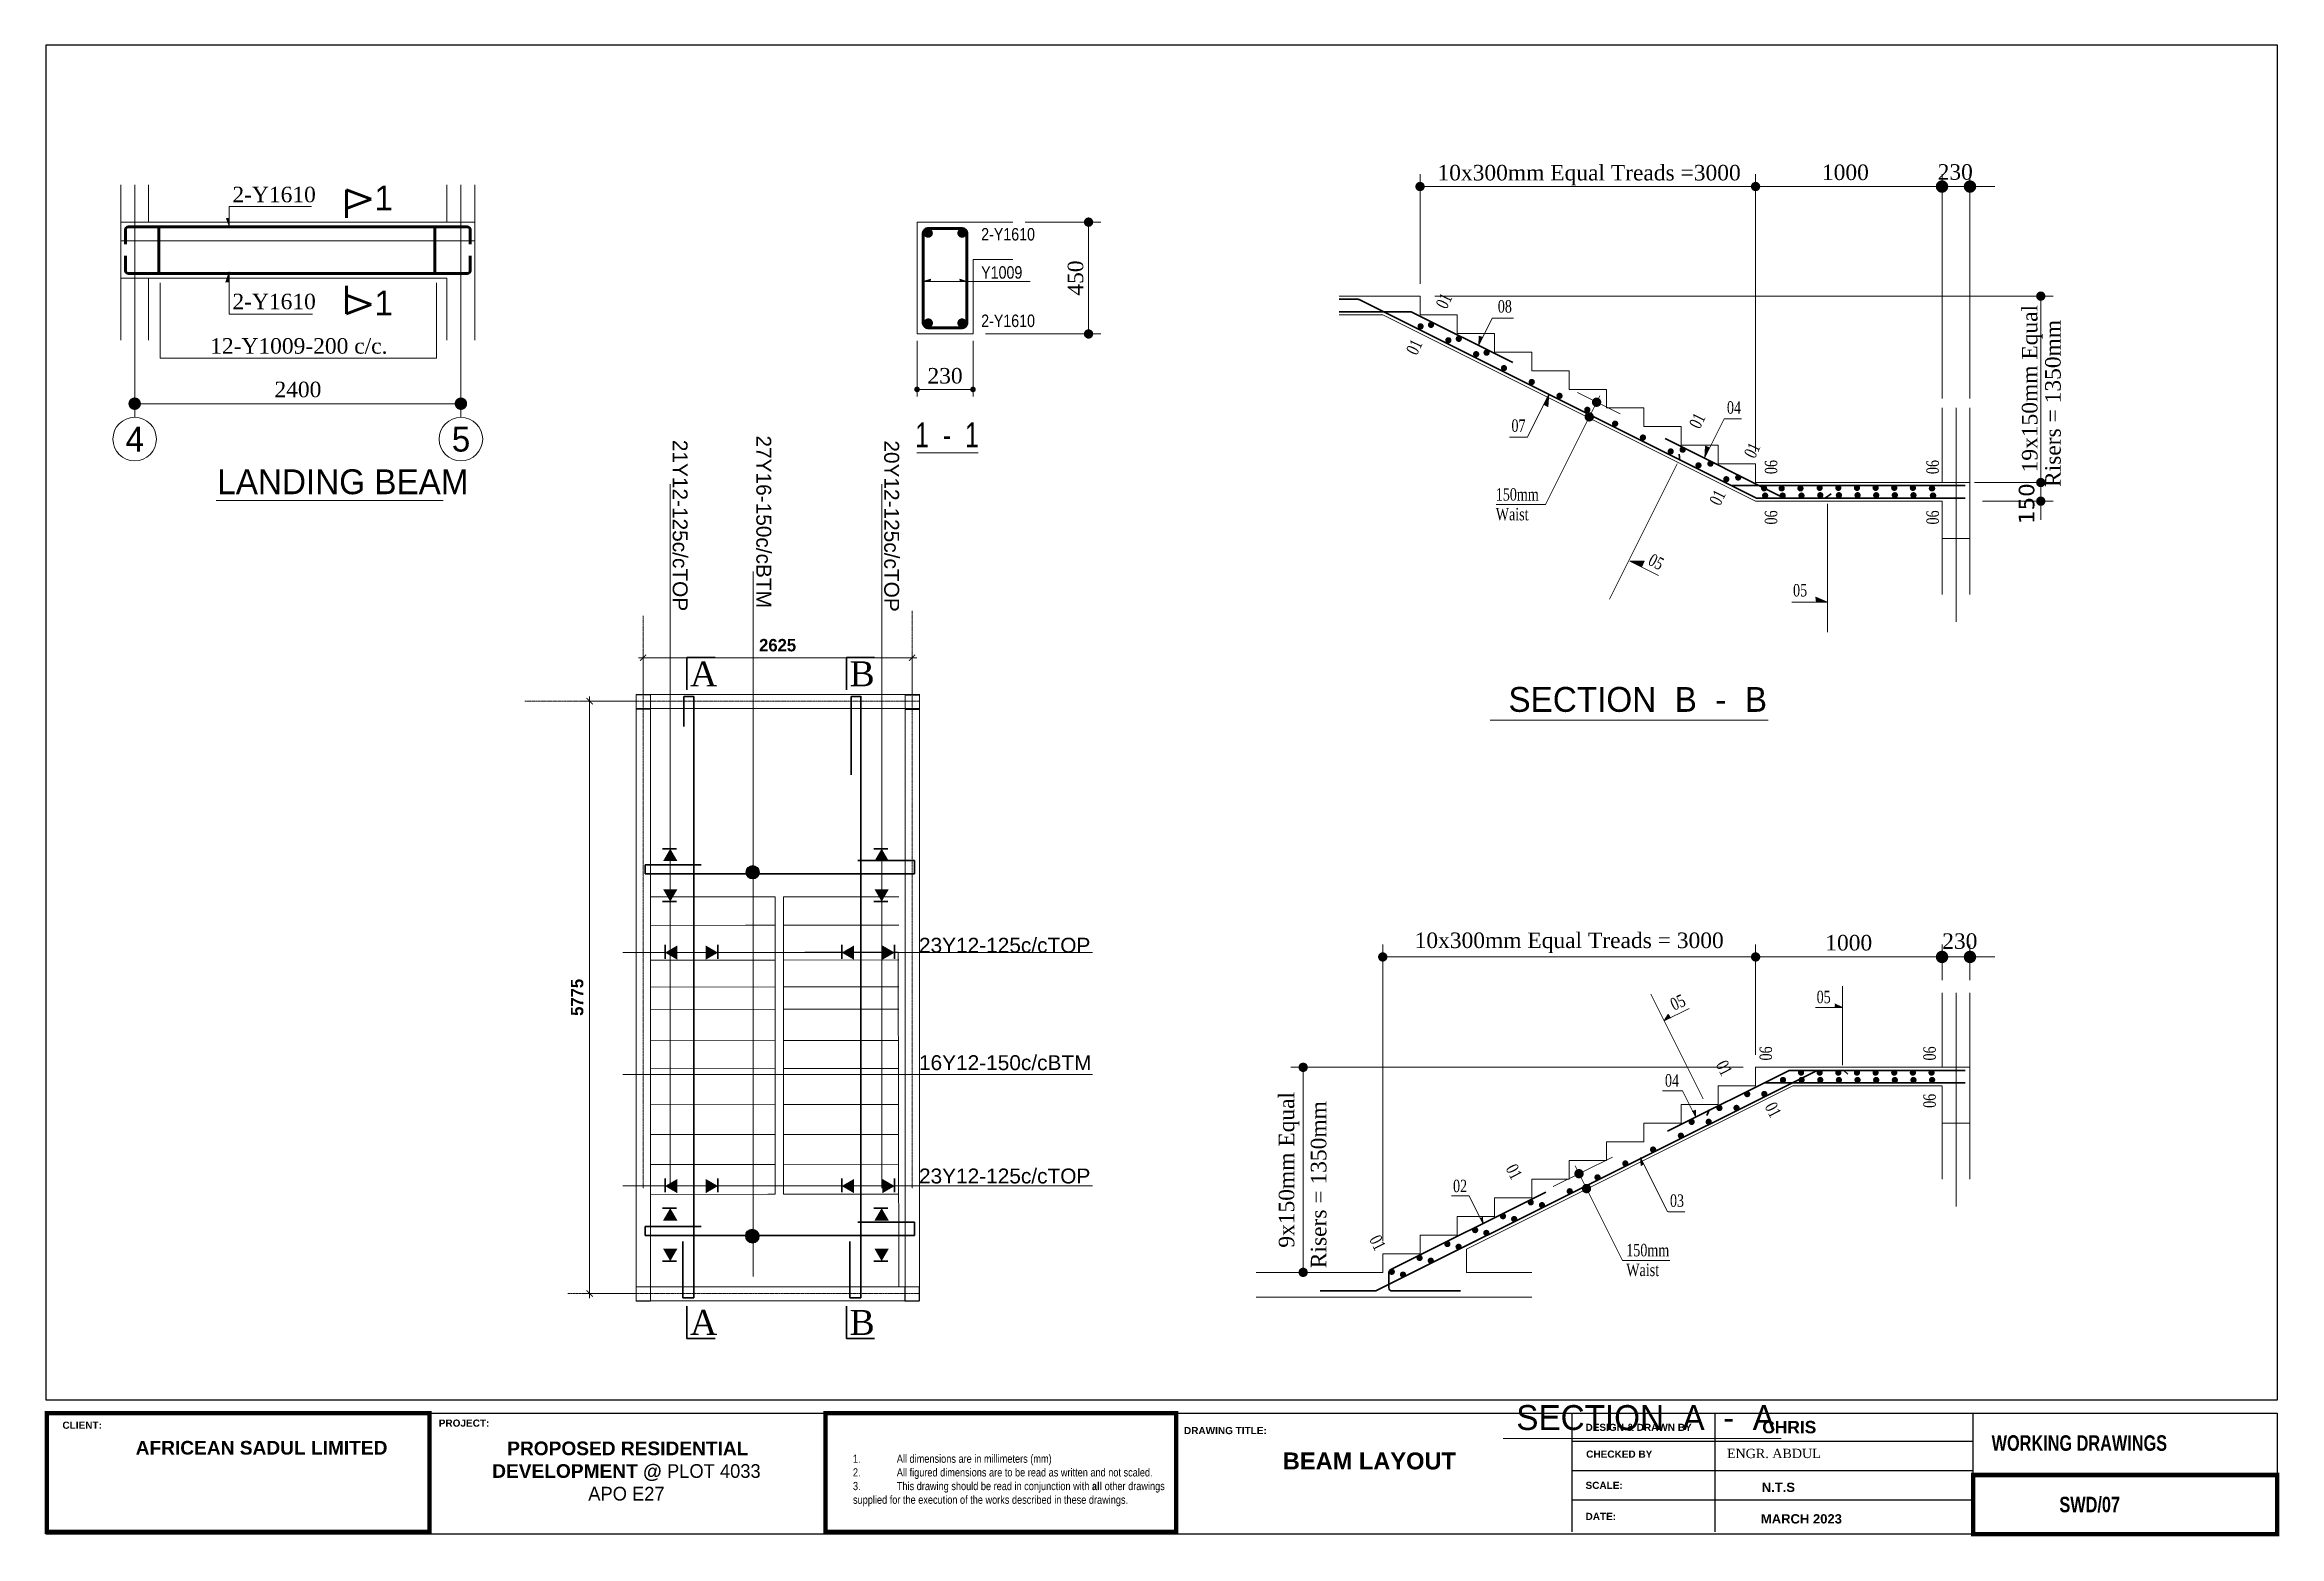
# Model space of a CAD drawing. Header units: inches. Extents: x 23 to 2032867, y 13 to 664695.
# Drawn here: x 824368 to 860328, y 9752 to 33759 of the extents above; entities that cross this region are included whole.
import ezdxf

# ---------------------------------------------------------------- set-up
doc = ezdxf.new("R2010")
doc.units = ezdxf.units.IN
doc.header["$MEASUREMENT"] = 0
doc.linetypes.add('CENTER2', pattern=[0.7, 0.5, -0.1, 0, -0.1])
for name, color, linetype in [('Annotation - Text', 7, 'Continuous'), ('Dimensioning - General', 7, 'Continuous'), ('dimensions', 1, 'Continuous'), ('F5', 5, 'Continuous'), ('TEXTS', 5, 'Continuous')]:
    doc.layers.add(name, color=color, linetype=linetype)
for name, color, linetype, lineweight in [('B', 7, 'Continuous', 20), ('F', 7, 'Continuous', 35), ('G', 7, 'Continuous', 9), ('Green Landscape', 94, 'Continuous', 5), ('main walls', 7, 'Continuous', 70), ('R', 7, 'Continuous', 60), ('WALL 1', 5, 'Continuous', 5), ('WINDOW', 10, 'Continuous', 0)]:
    doc.layers.add(name, color=color, linetype=linetype, lineweight=lineweight)
doc.styles.add('City', font='cityb___.ttf', dxfattribs={"height": 200})
doc.styles.add('GENERATED_STYLE_3', font='arialbd.ttf')
doc.styles.add('NEW', font='swisseb.ttf', dxfattribs={"width": 0.75})
doc.styles.add('SIMPLEX8', font='simplexd.shx', dxfattribs={"width": 0.8})
doc.styles.get("Standard").update_dxf_attribs({"font": 'arial.ttf'})
doc.styles.add('style  2', font='times.ttf', dxfattribs={"height": 200})
doc.styles.add('style 3', font='times.ttf', dxfattribs={"height": 300})
doc.styles.add('STYLE2', font='')
doc.styles.add('style4', font='stylu.ttf', dxfattribs={"height": 150})
doc.styles.add('STYLE5', font='verdana.ttf')
doc.styles.get('STYLE2').set_extended_font_data('Technical')
doc.dimstyles.new('Copy of atus', dxfattribs={"dimtxt": 250, "dimasz": 100, "dimexe": 100, "dimexo": 100, "dimgap": 100, "dimtad": 1, "dimdec": 0, "dimdsep": 46, "dimtxsty": 'City', "dimblk1": 'ARCHTICK', "dimblk2": 'ARCHTICK', "dimsah": 1, "dimcen": 0, "dimdle": 75, "dimclrd": 6, "dimclre": 6, "dimclrt": 5, "dimadec": 0, "dimazin": 0, "dimtfac": 1, "dimtdec": 0, "dimtix": 1, "dimtmove": 2, "dimatfit": 3, "dimldrblk": 'ARCHTICK', "dimfxl": 100, "dimtolj": 1, "dimtzin": 0, "dimlwd": 5, "dimlwe": 5, "dimarcsym": 0})

msp = doc.modelspace()

# ---------------------------------------------------------------- texts
at = {"color": 7, "style": 'NEW', "width": 0.75}
msp.add_text(' WORKING DRAWINGS', height=250, dxfattribs=at).set_placement((855626.072, 11127.954))
at = {"color": 1, "style": 'NEW', "width": 0.75}
msp.add_text('SWD/07', height=250, dxfattribs=at).set_placement((856789.526, 10138.22))
at = {"linetype": 'Continuous', "insert": (851439.004, 11160.484), "char_height": 150, "attachment_point": 1}
msp.add_mtext_dynamic_manual_height_columns('{\\fTimes New Roman|b0|i0|c0|p18;ENGR. ABDUL}', width=3693.92271, gutter_width=1, heights=[0], dxfattribs=at)
at = {"layer": 'Annotation - Text', "lineweight": 20, "char_height": 400, "width": 2906.0075, "line_spacing_factor": 1.055383, "style": 'GENERATED_STYLE_3'}
for s, insert, attachment_point in [('{\\fTimes New Roman Baltic|b0|i0|c0|p18;\\C7;A}', (834753.984, 23432.241), 7), ('{\\fTimes New Roman Baltic|b0|i0|c0|p18;\\C7;B}', (837320.948, 23432.241), 7), ('{\\fTimes New Roman Baltic|b0|i0|c0|p18;\\C7;A}', (834753.984, 13394.392), 1), ('{\\fTimes New Roman Baltic|b0|i0|c0|p18;\\C7;B}', (837320.948, 13394.392), 1)]:
    msp.add_mtext(s, dxfattribs=dict(at, insert=insert, attachment_point=attachment_point))
at = {"layer": 'Annotation - Text', "color": 3, "linetype": 'Continuous', "lineweight": 20, "char_height": 220.29504, "width": 4698.6668, "attachment_point": 2, "line_spacing_factor": 0.992596, "style": 'GENERATED_STYLE_3'}
for s, insert in [('\\pi43.81889;AFRICEAN SADUL LIMITED', (827835.954, 11287.206)), ('\\pi43.81889;PROPOSED RESIDENTIAL DEVELOPMENT @ {\\fStencil|b0|i0|c0|p82;PLOT 4033 APO E27}', (833729.333, 11277.091))]:
    msp.add_mtext(s, dxfattribs=dict(at, insert=insert))
at = {"layer": 'Annotation - Text', "color": 5, "linetype": 'Continuous', "lineweight": 20, "insert": (845685.181, 11100.649), "char_height": 271.96918, "width": 4096.10831, "attachment_point": 2, "style": 'GENERATED_STYLE_3'}
msp.add_mtext('BEAM LAYOUT', dxfattribs=at)
at = {"layer": 'F5', "color": 1, "lineweight": -2, "char_height": 115.28938, "width": 1743.06843, "attachment_point": 4}
for s, insert in [('{\\fArial|b1|i0|c0|p34;CLIENT:}', (824653.514, 11539.282)), ('{\\fArial|b1|i0|c0|p34;PROJECT:}', (830709.044, 11572.61)), ('{\\fArial|b1|i0|c0|p34;DRAWING TITLE:}', (842701.914, 11452.68))]:
    msp.add_mtext(s, dxfattribs=dict(at, insert=insert))
at = {"layer": 'F5', "color": 0, "lineweight": -2, "attachment_point": 4}
for s, insert, char_height, width in [('{\\fArial|b1|i0|c0|p34;DESIGN & DRAWN BY}', (849163.614, 11504.834), 115.28938, 2101.56602), ('{\\fArial|b1|i0|c0|p34; CHRIS}', (851930.03, 11507.745), 200, 2101.56602), ('{\\fArial|b1|i0|c0|p34;CHECKED BY}', (849174.035, 11073.578), 115.28938, 1743.06843), ('{\\fArial|b1|i0|c0|p34;SCALE:}', (849163.614, 10571.254), 115.28938, 1743.06843), ('{\\fArial|b1|i0|c0|p34;N.T.S}', (851998.993, 10539.469), 150, 2101.56602), ('{\\fArial|b1|i0|c0|p34;DATE:}', (849163.614, 10071.894), 115.28938, 1743.06843), ('{\\fArial|b1|i0|c0|p34;MARCH 2023}', (851985.447, 10031.623), 150, 2101.56602)]:
    msp.add_mtext(s, dxfattribs=dict(at, insert=insert, char_height=char_height, width=width))
at = {"layer": 'F5', "color": 0, "lineweight": -2, "insert": (837374.691, 10798.008), "char_height": 176.536858, "width": 5375.14343, "attachment_point": 4, "style": 'SIMPLEX8'}
msp.add_mtext('\\pt1.83775;{\\fArial|b1|i0|c0|p34;\\H0.99997x;\\L\\P\\pi-0.97272,l0.97272,t706.14743;\\fArial|b0|i0|c0|p34;\\H0.7476x;\\l1.^IAll dimensions are in millimeters (mm)\\P2.^IAll figured dimensions are to be read as written and not scaled.\\P3.^IThis drawing should be read in conjunction with \\fArial|b1|i0|c0|p34;all\\fArial|b0|i0|c0|p34; other drawings \\P\\pi0,t3.89264;supplied for the execution of the works described in these drawings.}', dxfattribs=at)
at = {"layer": 'G'}
for s, height, style, p in [('2-Y1610', 250, 'style 3', (827388.838, 31222.983)), ('2-Y1610', 250, 'style 3', (827388.838, 29500.841)), ('12-Y1009-200 c/c.', 250, 'style 3', (827031.477, 28785.935)), ('SECTION  B  -  B', 400, 'style4', (847923.63, 23021.275)), ('SECTION  A  -  A', 400, 'style4', (848049.284, 11463.465))]:
    msp.add_text(s, height=height, rotation=359.9999999, dxfattribs=dict(at, style=style)).set_placement(p)
at = {"layer": 'G', "color": 7}
for s, height, style, p in [('1', 400, 'style4', (829675.138, 31092.13)), ('2-Y1610', 200, 'STYLE2', (839437.887, 30608.041)), ('Y1009', 200, 'STYLE2', (839437.887, 29993.713)), ('1', 400, 'style4', (829675.138, 29401.568)), ('2-Y1610', 200, 'STYLE2', (839437.887, 29214.982))]:
    msp.add_text(s, height=height, rotation=359.9999999, dxfattribs=dict(at, style=style)).set_placement(p)
at = {"layer": 'G', "width": 0.75}
for s, height, rotation, style, p in [('01', 200, 63.9449868, 'style  2', (846925.077, 29489.495)), ('08', 200, 359.9999999, 'style  2', (847752.183, 29447.221)), ('01', 200, 63.9449868, 'style  2', (846446.788, 28747.417)), ('07', 200, 359.9999999, 'style  2', (847971.733, 27527.738)), ('01', 200, 63.9449868, 'style  2', (851000.874, 27560.917)), ('04', 200, 359.9999999, 'style  2', (851439.313, 27819.966)), ('1  -  1', 400, 359.9999999, 'style4', (838375.8, 27279.192)), ('01', 200, 63.9449868, 'style  2', (851885.374, 27084.917)), ('06', 200, 90, 'style  2', (852248.813, 26847.966)), ('06', 200, 90, 'style  2', (854849.313, 26847.966)), ('150mm', 200, 359.9999999, 'style  2', (847718.813, 26420.966)), ('Waist', 200, 359.9999999, 'style  2', (847718.813, 26103.466)), ('01', 200, 63.9449868, 'style  2', (851326.987, 26324.138)), ('06', 200, 90, 'style  2', (852248.813, 26036.854)), ('06', 200, 90, 'style  2', (854849.313, 26036.854)), ('05', 200, 332.3784492, 'style  2', (850154.298, 25400.055)), ('05', 200, 359.9999999, 'style  2', (852502.936, 24878.348)), ('05', 200, 25.0470188, 'style  2', (850588.416, 18207.745)), ('05', 200, 359.9999999, 'style  2', (852882.964, 18332.106)), ('06', 200, 90, 'style  2', (852164.305, 17410.106)), ('06', 200, 90, 'style  2', (854799.805, 17410.106)), ('01', 200, 297.0728551, 'style  2', (851254.484, 17344.152)), ('04', 200, 359.9999999, 'style  2', (850441.923, 16988.606)), ('01', 200, 297.0728551, 'style  2', (852041.789, 16670.66)), ('06', 200, 90, 'style  2', (854799.805, 16647.303)), ('02', 200, 359.9999999, 'style  2', (847031.488, 15290.643)), ('01', 200, 297.0728551, 'style  2', (847873.192, 15674.852)), ('03', 200, 359.9999999, 'style  2', (850522.497, 15054.43)), ('01', 200, 297.0728551, 'style  2', (845677.692, 14532.352)), ('150mm', 200, 359.9999999, 'style  2', (849819.051, 14257.664)), ('Waist', 200, 359.9999999, 'style  2', (849819.051, 13940.164))]:
    msp.add_text(s, height=height, rotation=rotation, dxfattribs=dict(at, style=style)).set_placement(p)
at = {"layer": 'G', "ltscale": 10, "style": 'style4'}
for s, p in [('4', (825669.124, 27210.016)), ('5', (830919.124, 27210.016))]:
    msp.add_text(s, height=400, rotation=359.9999999, dxfattribs=at).set_placement(p)
at = {"layer": 'G', "char_height": 250, "attachment_point": 5, "style": 'style 3'}
for s, insert in [('10x300mm Equal Treads =3000', (849221.081, 31658.831)), ('1000', (853345.718, 31703.252)), ('230', (855113.128, 31708.565)), ('230', (838856.9, 28428.753)), ('2400', (828442.718, 28208.16)), ('10x300mm Equal Treads = 3000', (848900.489, 19303.625)), ('1000', (853399.218, 19303.625)), ('230', (855186.567, 19329.6))]:
    msp.add_mtext(s, dxfattribs=dict(at, insert=insert))
at = {"layer": 'G', "ltscale": 30, "char_height": 250, "attachment_point": 5, "rotation": 90}
for s, insert, style in [('450', (840957.29, 30003.064), 'style 3'), ('19x150mm Equal', (856351.904, 28223.043), 'style 3'), ('Risers = 1350mm', (856686.555, 27984.678), 'style 3'), ('150', (856262.497, 26372.427), 'STYLE5'), ('9x150mm Equal', (844392.429, 15650.106), 'style 3'), ('Risers = 1350mm', (844869.815, 15411.741), 'style 3')]:
    msp.add_mtext(s, dxfattribs=dict(at, insert=insert, style=style))
at = {"layer": 'TEXTS', "color": 7}
for s, p in [('21Y12-125c/cTOP', (834474.191, 27399.163)), ('27Y16-150c/cBTM', (835819.93, 27469.296)), ('20Y12-125c/cTOP', (837878.026, 27390.398))]:
    msp.add_text(s, height=240, rotation=270, dxfattribs=at).set_placement(p)
for s, p in [('23Y12-125c/cTOP', (838437.159, 19144.91)), ('16Y12-150c/cBTM', (838437.159, 17254.912)), ('23Y12-125c/cTOP', (838437.159, 15430.971))]:
    msp.add_text(s, height=240, dxfattribs=at).set_placement(p)
at = {"layer": 'WINDOW', "color": 7, "style": 'style4'}
msp.add_text('LANDING BEAM  ', height=400, rotation=359.9999999, dxfattribs=at).set_placement((827145.871, 26524.419))

# ---------------------------------------------------------------- blocks, each defined once
blk = doc.blocks.new('_Dot')
at = {"color": 0, "linetype": 'ByBlock', "lineweight": -2}
blk.add_line((-0.5, 0), (-1, 0), dxfattribs=at)
at = {"color": 0, "linetype": 'ByBlock', "const_width": 0.5}
blk.add_lwpolyline([(-0.25, 0, 1), (0.25, 0, 1)], format="xyb", close=True, dxfattribs=at)
blk = doc.blocks.new('_DatumFilled')
at = {"color": 0, "linetype": 'ByBlock'}
blk.add_solid([(0, 0.58), (-1, 0), (0, -0.58)], dxfattribs=at)
blk = doc.blocks.new('_ArchTick')
at = {"color": 0, "linetype": 'ByBlock', "const_width": 0.15}
blk.add_lwpolyline([(-0.5, -0.5), (0.5, 0.5)], dxfattribs=at)
blk = doc.blocks.new('*D381')
at = {"layer": 'Defpoints', "color": 0, "ltscale": 2000, "transparency": 16777216}
for p in [(838326, 23893), (833998, 23192), (838326, 23192)]:
    blk.add_point(p, dxfattribs=at)
at = {"layer": 'Dimensioning - General', "color": 6, "lineweight": 5, "ltscale": 2000, "transparency": 16777216}
for p, q in [((833923, 23893), (838401, 23893)), ((833998, 23292), (833998, 23993)), ((838326, 23292), (838326, 23993))]:
    blk.add_line(p, q, dxfattribs=at)
at = {"layer": 'Dimensioning - General', "color": 6, "lineweight": 5, "ltscale": 2000, "transparency": 16777216, "xscale": 100, "yscale": 100, "zscale": 100, "rotation": 180}
blk.add_blockref('_ArchTick', (833998, 23893), dxfattribs=at)
at = {"layer": 'Dimensioning - General', "color": 6, "lineweight": 5, "ltscale": 2000, "transparency": 16777216, "xscale": 100, "yscale": 100, "zscale": 100}
blk.add_blockref('_ArchTick', (838326, 23893), dxfattribs=at)
at = {"layer": 'Dimensioning - General', "color": 5, "ltscale": 2000, "transparency": 16777216, "insert": (836162, 24093), "char_height": 200, "attachment_point": 5, "style": 'City'}
blk.add_mtext('\\A1;2625', dxfattribs=at)
blk = doc.blocks.new('*D382')
at = {"layer": 'Defpoints', "color": 0, "ltscale": 2000, "transparency": 16777216}
for p in [(833998, 23192), (833137, 13659), (833998, 13659)]:
    blk.add_point(p, dxfattribs=at)
at = {"layer": 'Dimensioning - General', "color": 6, "lineweight": 5, "ltscale": 2000, "transparency": 16777216}
for p, q in [((833898, 23192), (833037, 23192)), ((833137, 23267), (833137, 13584)), ((833898, 13659), (833037, 13659))]:
    blk.add_line(p, q, dxfattribs=at)
at = {"layer": 'Dimensioning - General', "color": 6, "lineweight": 5, "ltscale": 2000, "transparency": 16777216, "xscale": 100, "yscale": 100, "zscale": 100}
for p, rotation in [((833137, 23192), 90), ((833137, 13659), 270)]:
    blk.add_blockref('_ArchTick', p, dxfattribs=dict(at, rotation=rotation))
at = {"layer": 'Dimensioning - General', "color": 5, "ltscale": 2000, "transparency": 16777216, "insert": (832937, 18426), "char_height": 200, "attachment_point": 5, "rotation": 90, "style": 'City'}
blk.add_mtext('\\A1;5775', dxfattribs=at)
blk = doc.blocks.new('*D320')
at = {"layer": 'Defpoints', "color": 0, "ltscale": 2000, "transparency": 16777216}
for p in [(838326, 23893), (833998, 23192), (838326, 23192)]:
    blk.add_point(p, dxfattribs=at)
at = {"layer": 'Dimensioning - General', "color": 6, "lineweight": 5, "ltscale": 2000, "transparency": 16777216}
for p, q in [((833923, 23893), (838401, 23893)), ((833998, 23292), (833998, 23993)), ((838326, 23292), (838326, 23993))]:
    blk.add_line(p, q, dxfattribs=at)
at = {"layer": 'Dimensioning - General', "color": 6, "lineweight": 5, "ltscale": 2000, "transparency": 16777216, "xscale": 100, "yscale": 100, "zscale": 100, "rotation": 180}
blk.add_blockref('_ArchTick', (833998, 23893), dxfattribs=at)
at = {"layer": 'Dimensioning - General', "color": 6, "lineweight": 5, "ltscale": 2000, "transparency": 16777216, "xscale": 100, "yscale": 100, "zscale": 100}
blk.add_blockref('_ArchTick', (838326, 23893), dxfattribs=at)
at = {"layer": 'Dimensioning - General', "color": 5, "ltscale": 2000, "transparency": 16777216, "insert": (836162, 24093), "char_height": 200, "attachment_point": 5, "style": 'City'}
blk.add_mtext('\\A1;2625', dxfattribs=at)
blk = doc.blocks.new('*D321')
at = {"layer": 'Defpoints', "color": 0, "ltscale": 2000, "transparency": 16777216}
for p in [(833998, 23192), (833137, 13659), (833998, 13659)]:
    blk.add_point(p, dxfattribs=at)
at = {"layer": 'Dimensioning - General', "color": 6, "lineweight": 5, "ltscale": 2000, "transparency": 16777216}
for p, q in [((833898, 23192), (833037, 23192)), ((833137, 23267), (833137, 13584)), ((833898, 13659), (833037, 13659))]:
    blk.add_line(p, q, dxfattribs=at)
at = {"layer": 'Dimensioning - General', "color": 6, "lineweight": 5, "ltscale": 2000, "transparency": 16777216, "xscale": 100, "yscale": 100, "zscale": 100}
for p, rotation in [((833137, 23192), 90), ((833137, 13659), 270)]:
    blk.add_blockref('_ArchTick', p, dxfattribs=dict(at, rotation=rotation))
at = {"layer": 'Dimensioning - General', "color": 5, "ltscale": 2000, "transparency": 16777216, "insert": (832937, 18426), "char_height": 200, "attachment_point": 5, "rotation": 90, "style": 'City'}
blk.add_mtext('\\A1;5775', dxfattribs=at)

# ---------------------------------------------------------------- dimensions: what is measured, and where the dimension line sits
at = {"layer": 'Dimensioning - General', "ltscale": 2000}
for picture in ['*D381', '*D320']:
    dim = msp.add_linear_dim(base=(838326.221, 23893.473), p1=(833997.613, 23192.173), p2=(838326.221, 23192.173), text='2625', dimstyle='Copy of atus', dxfattribs=at)
    dim.commit()
    dim.dimension.update_dxf_attribs({"geometry": picture, "text_midpoint": (836161.917, 24093.473)})
for picture in ['*D382', '*D321']:
    dim = msp.add_linear_dim(base=(833137.368, 13659.376), p1=(833997.613, 23192.173), p2=(833997.613, 13659.376), angle=90, text='5775', dimstyle='Copy of atus', dxfattribs=at)
    dim.commit()
    dim.dimension.update_dxf_attribs({"geometry": picture, "text_midpoint": (832937.368, 18425.774)})

# ---------------------------------------------------------------- hatches: boundary and pattern name
at = {"layer": 'Dimensioning - General', "ltscale": 2000}
h = msp.add_hatch(color=256, dxfattribs=at)
h.dxf.hatch_style = 1
h.set_gradient(color1=(0, 0, 255), color2=(36, 36, 255), one_color=1, tint=0.57)
h.paths.add_polyline_path([(835868.784, 20440.182, 1), (835652.215, 20440.182, 1)])
h = msp.add_hatch(color=256, dxfattribs=at)
h.dxf.hatch_style = 1
h.set_gradient(color1=(0, 0, 255), color2=(36, 36, 255), one_color=1, tint=0.57)
h.paths.add_polyline_path([(835867.291, 14580.405, 1), (835650.722, 14580.405, 1)])

# ---------------------------------------------------------------- linework, layer by layer
at = {"lineweight": 9}
msp.add_line((830561.932, 11732.882), (836934.566, 11732.882), dxfattribs=at)
for p, q in [((842574.69, 11732.882), (860293.073, 11732.882)), ((855404.088, 10738.371), (855404.088, 11732.882)), ((848947.324, 11280.32), (855404.088, 11280.32)), ((824402.991, 9821.582), (824402.991, 10956.557)), ((848947.324, 10809.095), (855404.088, 10809.095)), ((848947.324, 10337.87), (855404.088, 10337.87)), ((827846.313, 9821.582), (830561.932, 9821.582)), ((840377.888, 9821.582), (842574.69, 9821.582))]:
    msp.add_line(p, q)
at = {"const_width": 69.984}
for points in [[(824402.991, 11732.882), (830561.932, 11732.882), (830561.932, 9821.582), (824402.991, 9821.582)], [(836934.566, 11732.882), (842574.69, 11732.882), (842574.69, 9821.582), (836934.566, 9821.582)], [(855404.088, 10738.371), (860293.073, 10738.371), (860293.073, 9786.59), (855404.088, 9786.59)]]:
    msp.add_lwpolyline(points, close=True, dxfattribs=at)
msp.add_lwpolyline([(860293.073, 9786.59), (824393.643, 9786.59), (824402.991, 11732.882), (860293.073, 11732.882)], close=True)
at = {"layer": 'B', "color": 7}
for p, q in [((825591.124, 31503.064), (825591.124, 29003.064)), ((826041.124, 31503.064), (826041.124, 30903.064)), ((830841.124, 31503.064), (830841.124, 30903.064)), ((831291.124, 31503.064), (831291.124, 29003.064)), ((825591.124, 30903.064), (831291.124, 30903.064)), ((825591.124, 30603.064), (831291.124, 30603.064)), ((839945.083, 30903.064), (838406.9, 30903.064)), ((838406.9, 30903.064), (838406.9, 29103.064)), ((839945.083, 30303.064), (839306.9, 30303.064)), ((839306.9, 30303.064), (839306.9, 29103.064)), ((825591.124, 30003.064), (830841.124, 30003.064)), ((826041.124, 30003.064), (826041.124, 29003.064)), ((830841.124, 30003.064), (830841.124, 29003.064)), ((846500.489, 29711.712), (845196.414, 29711.712)), ((845900.489, 29411.712), (845196.414, 29411.712)), ((847100.489, 29411.712), (846500.489, 29411.712)), ((839306.9, 29103.064), (838406.9, 29103.064)), ((847700.489, 29111.712), (847100.489, 29111.712)), ((848300.489, 28811.712), (847700.489, 28811.712)), ((848900.489, 28511.712), (848300.489, 28511.712)), ((849500.489, 28211.712), (848900.489, 28211.712)), ((850100.489, 27911.712), (849500.489, 27911.712)), ((850700.489, 27611.712), (850100.489, 27611.712)), ((851300.489, 27311.712), (850700.489, 27311.712)), ((851900.489, 27011.712), (851300.489, 27011.712)), ((855350.489, 26711.712), (851900.489, 26711.712)), ((854900.489, 26411.712), (851900.489, 26411.712)), ((855350.489, 25811.712), (854900.489, 25811.712)), ((855350.489, 17300.106), (851900.489, 17300.106)), ((851900.489, 17000.106), (851300.489, 17000.106)), ((854900.489, 17000.106), (852500.489, 17000.106)), ((851300.489, 16700.106), (850700.489, 16700.106)), ((850700.489, 16400.106), (850100.489, 16400.106)), ((855350.489, 16400.106), (854900.489, 16400.106)), ((850100.489, 16100.106), (849500.489, 16100.106)), ((848900.489, 15500.106), (848300.489, 15500.106)), ((849500.489, 15800.106), (848900.489, 15800.106)), ((848300.489, 15200.106), (847700.489, 15200.106)), ((847700.489, 14900.106), (847100.489, 14900.106)), ((847100.489, 14600.106), (846500.489, 14600.106)), ((846500.489, 14300.106), (845900.489, 14300.106)), ((845900.489, 14000.106), (843862.191, 14000.106)), ((848300.489, 14000.106), (847250.489, 14000.106)), ((848300.489, 13600.106), (843862.191, 13600.106))]:
    msp.add_line(p, q, dxfattribs=at)
at = {"layer": 'B'}
for p, q in [((846500.489, 29711.712), (846500.489, 29411.712)), ((845900.489, 29411.712), (851900.489, 26411.712)), ((847100.489, 29411.712), (847100.489, 29111.712)), ((847700.489, 29111.712), (847700.489, 28811.712)), ((848300.489, 28811.712), (848300.489, 28511.712)), ((848900.489, 28511.712), (848900.489, 28211.712)), ((849500.489, 28211.712), (849500.489, 27911.712)), ((850100.489, 27911.712), (850100.489, 27611.712)), ((854900.489, 27911.712), (854900.489, 26711.712)), ((855350.489, 27911.712), (855350.489, 24911.712)), ((850700.489, 27611.712), (850700.489, 27311.712)), ((851300.489, 27311.712), (851300.489, 27011.712)), ((851900.489, 27011.712), (851900.489, 26711.712)), ((854900.489, 26411.712), (854900.489, 24911.712)), ((854900.489, 18500.106), (854900.489, 17300.106)), ((855350.489, 18500.106), (855350.489, 15500.106)), ((851900.489, 17300.106), (851900.489, 17000.106)), ((847250.489, 14375.106), (852500.489, 17000.106)), ((851300.489, 17000.106), (851300.489, 16700.106)), ((854900.489, 17000.106), (854900.489, 15500.106)), ((850700.489, 16700.106), (850700.489, 16400.106)), ((850100.489, 16400.106), (850100.489, 16100.106)), ((849500.489, 16100.106), (849500.489, 15800.106)), ((848300.489, 15500.106), (848300.489, 15200.106)), ((848900.489, 15800.106), (848900.489, 15500.106)), ((847700.489, 15200.106), (847700.489, 14900.106)), ((847100.489, 14900.106), (847100.489, 14600.106)), ((846500.489, 14600.106), (846500.489, 14300.106)), ((845900.489, 14300.106), (845900.489, 14000.106)), ((847250.489, 14375.106), (847250.489, 14000.106))]:
    msp.add_line(p, q, dxfattribs=at)
at = {"layer": 'Dimensioning - General', "lineweight": 35}
for p, q in [((834702.957, 23372.888), (834702.957, 23893.473)), ((834702.957, 23893.473), (835154.803, 23893.473)), ((837269.921, 23372.888), (837269.921, 23893.473)), ((837269.921, 23893.473), (837721.768, 23893.473)), ((834535.033, 20819.014), (834311.515, 20819.014)), ((837936.658, 20819.014), (837713.14, 20819.014)), ((834535.033, 19967.186), (834311.515, 19967.186)), ((837936.658, 19967.186), (837713.14, 19967.186)), ((834350.712, 19046.051), (834350.712, 19269.569)), ((835202.54, 19046.051), (835202.54, 19269.569)), ((837194.025, 19046.051), (837194.025, 19269.569)), ((838045.853, 19046.051), (838045.853, 19269.569)), ((834350.712, 15288.614), (834350.712, 15512.131)), ((835202.54, 15288.614), (835202.54, 15512.131)), ((837194.025, 15288.614), (837194.025, 15512.131)), ((838045.853, 15288.614), (838045.853, 15512.131)), ((834535.033, 15033.315), (834311.515, 15033.315)), ((837936.658, 15033.315), (837713.14, 15033.315)), ((834535.033, 14181.487), (834311.515, 14181.487)), ((837936.658, 14181.487), (837713.14, 14181.487)), ((834702.957, 13453.744), (834702.957, 12933.16)), ((837269.921, 13453.744), (837269.921, 12933.16)), ((834702.957, 12933.16), (835154.803, 12933.16)), ((837269.921, 12933.16), (837721.768, 12933.16))]:
    msp.add_line(p, q, dxfattribs=at)
at = {"layer": 'dimensions', "color": 7}
msp.add_lwpolyline([(860293.073, 11941.978), (824393.643, 11941.978), (824393.643, 33759.029), (860293.073, 33759.029)], close=True, dxfattribs=at)
at = {"layer": 'F'}
for p, q in [((845500.489, 29661.712), (845196.414, 29661.712)), ((845522.85, 29656.434), (851912.293, 26461.712)), ((846359.506, 29461.712), (845196.414, 29461.712)), ((846359.506, 29461.712), (847992.93, 28645)), ((850444.109, 27419.411), (852359.506, 26461.712)), ((850680.954, 27067.539), (850669.981, 27166.159)), ((855275.489, 26661.712), (851512.293, 26661.712)), ((855275.489, 26461.712), (851912.293, 26461.712)), ((853027.081, 26464.863), (853114.863, 26530.609)), ((845799.243, 13705.385), (852888.686, 17250.106)), ((850480.911, 16269.826), (852441.472, 17250.106)), ((855275.489, 17050.106), (852041.472, 17050.106)), ((855275.489, 17250.106), (852441.472, 17250.106)), ((853318.69, 17250.053), (853386.598, 17191.925)), ((851156.571, 16620.336), (851117.766, 16523.456)), ((846028.129, 14043.434), (848526.79, 15292.765)), ((845776.883, 13700.106), (844895.718, 13700.106)), ((846000.489, 13998.713), (846000.489, 13750.106)), ((847150.489, 13700.106), (846050.489, 13700.106))]:
    msp.add_line(p, q, dxfattribs=at)
for centre, start, end in [((845500.489, 29611.712), 63.4349489, 90), ((846050.489, 13998.713), 116.5650511, 180), ((845776.883, 13750.106), 270, 296.5650511), ((846050.489, 13750.106), 180, 270)]:
    msp.add_arc(centre, 50, start, end, dxfattribs=at)
at = {"layer": 'F5', "color": 0, "lineweight": -2}
for p, q in [((848947.324, 9821.582), (848947.324, 11732.882)), ((851244.302, 11732.882), (851244.302, 9821.582))]:
    msp.add_line(p, q, dxfattribs=at)
at = {"layer": 'G', "color": 7, "lineweight": 9}
for p, q in [((846500.489, 29911.712), (846500.489, 31676.089)), ((851900.489, 27211.712), (851900.489, 31676.089)), ((854900.489, 28063.389), (854900.489, 31676.089)), ((855350.489, 28063.389), (855350.489, 31676.089)), ((846650.489, 31476.089), (851750.489, 31476.089)), ((854700.489, 31476.089), (854900.489, 31476.089)), ((854900.489, 31476.089), (855350.489, 31476.089)), ((855550.489, 31476.089), (855750.489, 31476.089)), ((840145.083, 30903.064), (841366.19, 30903.064)), ((841166.19, 30753.064), (841166.19, 29253.064)), ((825816.124, 29878.064), (825816.124, 27780.997)), ((831066.124, 29878.064), (831066.124, 27780.997)), ((846740.2, 29711.712), (856689.66, 29711.712)), ((856489.66, 29561.712), (856489.66, 26861.712)), ((825816.124, 28803.064), (825816.124, 27761.516)), ((831066.124, 28803.064), (831066.124, 27761.516)), ((839506.9, 29103.064), (841366.19, 29103.064)), ((826016.124, 27980.997), (830866.124, 27980.997)), ((852100.489, 26711.712), (854797.07, 26711.712)), ((845900.489, 14500.106), (845900.489, 19276.462)), ((846050.489, 19076.462), (851750.489, 19076.462)), ((851900.489, 17500.106), (851900.489, 19276.462)), ((854700.489, 19076.462), (854900.489, 19076.462)), ((854900.489, 18700.106), (854900.489, 19276.462)), ((854900.489, 19076.462), (855350.489, 19076.462)), ((855350.489, 18700.106), (855350.489, 19276.462)), ((855550.489, 19076.462), (855750.489, 19076.462)), ((851700.489, 17300.106), (844419.592, 17300.106)), ((844619.592, 17150.106), (844619.592, 14150.106)), ((845700.489, 14000.106), (844419.592, 14000.106))]:
    msp.add_line(p, q, dxfattribs=at)
at = {"layer": 'G', "lineweight": 9}
for p, q in [((851900.489, 27211.712), (851900.489, 31676.089)), ((854900.489, 28111.712), (854900.489, 31676.089)), ((852050.489, 31476.089), (854750.489, 31476.089)), ((851900.489, 17500.106), (851900.489, 19276.462)), ((852050.489, 19076.462), (854750.489, 19076.462)), ((854900.489, 18700.106), (854900.489, 19276.462)), ((844619.592, 14150.106), (844619.592, 14300.106)), ((845700.489, 14000.106), (844419.592, 14000.106))]:
    msp.add_line(p, q, dxfattribs=at)
at = {"layer": 'G', "color": 7}
for p, q in [((825816.124, 31503.064), (825816.124, 29003.064)), ((831066.124, 31503.064), (831066.124, 29003.064)), ((827292.466, 30959.016), (827333.539, 30959.016)), ((827334.433, 30845.094), (827292.466, 30959.016)), ((827334.433, 30845.094), (827334.433, 31152.532)), ((827334.433, 31152.532), (828661.567, 31152.532)), ((826224.884, 29926.167), (826224.884, 28713.588)), ((827334.433, 30095.094), (827283.238, 29935.201)), ((827283.238, 29935.201), (827334.433, 29939.759)), ((827334.433, 30104.363), (827334.433, 29420.559)), ((830674.401, 28713.588), (830674.401, 29926.167)), ((838506.9, 29946.643), (838621.37, 29985.604)), ((838506.9, 29946.643), (840225.827, 29946.643)), ((838621.37, 29985.604), (838618.456, 29946.643)), ((839206.9, 29946.643), (839097.231, 29985.604)), ((839097.231, 29985.604), (839103.072, 29946.643)), ((827334.433, 29420.559), (828679.249, 29420.559)), ((838406.9, 28990.564), (838406.9, 28097.495)), ((839306.9, 28990.564), (839306.9, 28097.495)), ((826224.884, 28713.588), (830674.401, 28713.588)), ((838496.9, 28209.995), (839216.9, 28209.995)), ((827128.328, 26423.833), (830782.364, 26423.833))]:
    msp.add_line(p, q, dxfattribs=at)
at = {"layer": 'G'}
for p, q in [((847444.332, 28923.364), (847661.761, 29358.221)), ((847661.761, 29358.221), (848005.972, 29358.221)), ((847444.332, 28923.364), (847450.183, 29065.221)), ((847450.183, 29065.221), (847500.683, 29050.721)), ((848227.748, 27443.738), (848572.998, 28134.238)), ((848517.64, 26355.966), (849394.39, 28109.466)), ((848572.998, 28134.238), (848555.921, 27930.738)), ((849032.313, 28158.717), (849718.813, 27815.467)), ((851082.961, 27112.609), (851395.89, 27738.466)), ((851395.89, 27738.466), (851671.678, 27738.466)), ((855125.489, 27911.712), (855125.489, 24469.437)), ((847942.363, 27443.738), (848227.748, 27443.738)), ((838400.883, 27190.479), (839388.088, 27190.479)), ((849549.097, 24833.88), (850638.89, 27013.466)), ((851082.961, 27112.609), (851093.313, 27297.466)), ((851093.313, 27297.466), (851165.313, 27268.966)), ((847727.313, 26355.966), (848517.64, 26355.966)), ((853057.813, 26369.966), (853057.813, 24302.466)), ((849875.313, 25445.717), (850337.012, 25214.867)), ((849875.313, 25445.717), (850107.313, 25445.466)), ((850107.313, 25445.466), (850065.262, 25350.742)), ((853057.813, 24785.466), (852485.218, 24785.466)), ((847630.231, 22884.761), (852102.765, 22884.761)), ((851055.799, 16793.606), (850214.019, 18477.166)), ((853300.805, 17333.606), (853300.805, 18607.106)), ((855125.489, 18500.106), (855125.489, 15057.831)), ((850429.1, 18047.004), (850832.826, 18248.867)), ((850429.1, 18047.004), (850494.805, 18152.606)), ((850494.805, 18152.606), (850530.305, 18092.106)), ((853300.805, 18261.106), (852862.218, 18261.106)), ((853300.805, 18261.106), (853176.805, 18319.106)), ((850721.799, 16923.606), (850400.302, 16923.606)), ((850932.22, 16502.764), (850721.799, 16923.606)), ((850935.305, 16608.606), (850882.305, 16591.106)), ((850931.996, 16503.211), (850935.305, 16608.606)), ((848643.051, 15379.165), (849595.551, 15855.415)), ((850045.931, 15846.05), (850057.497, 15718.43)), ((850481.741, 14974.43), (850045.931, 15846.05)), ((849757.045, 14191.664), (848996.456, 15712.841)), ((850057.497, 15718.43), (850096.497, 15739.43)), ((847288.938, 15230.143), (847008.507, 15230.143)), ((847511.635, 14784.748), (847288.938, 15230.143)), ((847511.635, 14784.748), (847504.944, 14890.643)), ((850763.191, 14974.43), (850494.241, 14974.43)), ((850517.551, 14191.664), (849757.045, 14191.664)), ((847839.161, 11326.95), (852311.696, 11326.95))]:
    msp.add_line(p, q, dxfattribs=at)
at = {"layer": 'G', "lineweight": 9, "ltscale": 30}
for p, q in [((856489.66, 26861.712), (856489.66, 27011.712)), ((855550.489, 26711.712), (856689.66, 26711.712)), ((856489.66, 26711.712), (856489.66, 26411.712)), ((855550.489, 26411.712), (856689.66, 26411.712)), ((856489.66, 26261.712), (856489.66, 26111.712))]:
    msp.add_line(p, q, dxfattribs=at)
at = {"layer": 'G', "ltscale": 30}
msp.add_line((856663.953, 26711.712), (855424.838, 26711.712), dxfattribs=at)
at = {"layer": 'G', "ltscale": 10}
for p, q in [((853057.813, 24785.466), (852870.218, 24869.437)), ((852870.218, 24869.437), (852879.384, 24785.466))]:
    msp.add_line(p, q, dxfattribs=at)
at = {"layer": 'G', "color": 7, "const_width": 75}
for points in [[(838547.941, 30726.65, 1), (838622.941, 30726.65, 1)], [(839092.441, 30726.65, 1), (839167.441, 30726.65, 1)], [(838549.077, 29278.971, 1), (838624.077, 29278.971, 1)], [(839092.077, 29278.971, 1), (839167.077, 29278.971, 1)]]:
    msp.add_lwpolyline(points, format="xyb", close=True, dxfattribs=at)
at = {"layer": 'G'}
for points, const_width in [([(846484.446, 29225.118, 1), (846534.446, 29225.118, 1)], 50), ([(846651.868, 29248.563, 1), (846701.868, 29248.563, 1)], 50), ([(846931.659, 29001.511, 1), (846981.659, 29001.511, 1)], 50), ([(847099.082, 29024.956, 1), (847149.082, 29024.956, 1)], 50), ([(847378.873, 28777.904, 1), (847428.873, 28777.904, 1)], 50), ([(847546.296, 28801.35, 1), (847596.296, 28801.35, 1)], 50), ([(847826.087, 28554.298, 1), (847876.087, 28554.298, 1)], 50), ([(848273.3, 28330.691, 1), (848323.3, 28330.691, 1)], 50), ([(848720.514, 28107.084, 1), (848770.514, 28107.084, 1)], 50), ([(849304.05, 28004.036, 1), (849379.3, 28004.036, 1)], 74.75), ([(849167.727, 27883.477, 1), (849217.727, 27883.477, 1)], 50), ([(849186.45, 27768.836, 1), (849261.7, 27768.836, 1)], 74.75), ([(849614.941, 27659.87, 1), (849664.941, 27659.87, 1)], 50), ([(850062.155, 27436.264, 1), (850112.155, 27436.264, 1)], 50), ([(850509.368, 27212.657, 1), (850559.368, 27212.657, 1)], 50), ([(850701.045, 27239.958, 1), (850751.045, 27239.958, 1)], 50), ([(850956.582, 26989.05, 1), (851006.582, 26989.05, 1)], 50), ([(851148.259, 27016.352, 1), (851198.259, 27016.352, 1)], 50), ([(851403.795, 26765.443, 1), (851453.795, 26765.443, 1)], 50), ([(851595.473, 26792.745, 1), (851645.473, 26792.745, 1)], 50), ([(852012.363, 26617.691, 1), (852062.363, 26617.691, 1)], 50), ([(852295.124, 26617.691, 1), (852345.124, 26617.691, 1)], 50), ([(852597.162, 26617.691, 1), (852647.162, 26617.691, 1)], 50), ([(852906.545, 26626.197, 1), (852956.545, 26626.197, 1)], 50), ([(853206.545, 26626.197, 1), (853256.545, 26626.197, 1)], 50), ([(853506.545, 26626.197, 1), (853556.545, 26626.197, 1)], 50), ([(853806.545, 26626.197, 1), (853856.545, 26626.197, 1)], 50), ([(854106.545, 26626.197, 1), (854156.545, 26626.197, 1)], 50), ([(854406.545, 26626.197, 1), (854456.545, 26626.197, 1)], 50), ([(854712.363, 26617.691, 1), (854762.363, 26617.691, 1)], 50), ([(854715.742, 26617.691, 1), (854765.742, 26617.691, 1)], 50), ([(852028.931, 26501.868, 1), (852078.931, 26501.868, 1)], 50), ([(852311.692, 26501.868, 1), (852361.692, 26501.868, 1)], 50), ([(852613.73, 26501.868, 1), (852663.73, 26501.868, 1)], 50), ([(852916.019, 26507.943, 1), (852966.019, 26507.943, 1)], 50), ([(853216.019, 26507.943, 1), (853266.019, 26507.943, 1)], 50), ([(853516.019, 26507.943, 1), (853566.019, 26507.943, 1)], 50), ([(853816.019, 26507.943, 1), (853866.019, 26507.943, 1)], 50), ([(854116.019, 26507.943, 1), (854166.019, 26507.943, 1)], 50), ([(854416.019, 26507.943, 1), (854466.019, 26507.943, 1)], 50), ([(854728.931, 26501.868, 1), (854778.931, 26501.868, 1)], 50), ([(854732.311, 26501.868, 1), (854782.311, 26501.868, 1)], 50), ([(852606.545, 17214.59, 1), (852656.545, 17214.59, 1)], 50), ([(852906.545, 17214.59, 1), (852956.545, 17214.59, 1)], 50), ([(853206.545, 17214.59, 1), (853256.545, 17214.59, 1)], 50), ([(853506.545, 17214.59, 1), (853556.545, 17214.59, 1)], 50), ([(853806.545, 17214.59, 1), (853856.545, 17214.59, 1)], 50), ([(854106.545, 17214.59, 1), (854156.545, 17214.59, 1)], 50), ([(854406.545, 17214.59, 1), (854456.545, 17214.59, 1)], 50), ([(854706.545, 17214.59, 1), (854756.545, 17214.59, 1)], 50), ([(854706.545, 17214.59, 1), (854756.545, 17214.59, 1)], 50), ([(851740.534, 16868.827, 1), (851790.534, 16868.827, 1)], 50), ([(852015.176, 16870.702, 1), (852065.176, 16870.702, 1)], 50), ([(852316.019, 17096.336, 1), (852366.019, 17096.336, 1)], 50), ([(852616.019, 17096.336, 1), (852666.019, 17096.336, 1)], 50), ([(852916.019, 17096.336, 1), (852966.019, 17096.336, 1)], 50), ([(853216.019, 17096.336, 1), (853266.019, 17096.336, 1)], 50), ([(853516.019, 17096.336, 1), (853566.019, 17096.336, 1)], 50), ([(853816.019, 17096.336, 1), (853866.019, 17096.336, 1)], 50), ([(854116.019, 17096.336, 1), (854166.019, 17096.336, 1)], 50), ([(854416.019, 17096.336, 1), (854466.019, 17096.336, 1)], 50), ([(854716.019, 17096.336, 1), (854766.019, 17096.336, 1)], 50), ([(854716.019, 17096.336, 1), (854766.019, 17096.336, 1)], 50), ([(851293.32, 16645.22, 1), (851343.32, 16645.22, 1)], 50), ([(851567.962, 16647.095, 1), (851617.962, 16647.095, 1)], 50), ([(850673.535, 16199.882, 1), (850723.535, 16199.882, 1)], 50), ([(850846.107, 16421.613, 1), (850896.107, 16421.613, 1)], 50), ([(851120.749, 16423.489, 1), (851170.749, 16423.489, 1)], 50), ([(850226.322, 15976.275, 1), (850276.322, 15976.275, 1)], 50), ([(849021.621, 15587.262, 1), (849096.871, 15587.262, 1)], 74.75), ([(849331.894, 15529.061, 1), (849381.894, 15529.061, 1)], 50), ([(849779.108, 15752.668, 1), (849829.108, 15752.668, 1)], 50), ([(848256.679, 15127, 1), (848306.679, 15127, 1)], 50), ([(848437.467, 15081.848, 1), (848487.467, 15081.848, 1)], 50), ([(848884.681, 15305.455, 1), (848934.681, 15305.455, 1)], 50), ([(849141.421, 15347.662, 1), (849216.671, 15347.662, 1)], 74.75), ([(847809.465, 14903.393, 1), (847859.465, 14903.393, 1)], 50), ([(847990.254, 14858.241, 1), (848040.254, 14858.241, 1)], 50), ([(846915.038, 14456.179, 1), (846965.038, 14456.179, 1)], 50), ([(847095.826, 14411.027, 1), (847145.826, 14411.027, 1)], 50), ([(847362.251, 14679.786, 1), (847412.251, 14679.786, 1)], 50), ([(847543.04, 14634.634, 1), (847593.04, 14634.634, 1)], 50), ([(846020.611, 14008.966, 1), (846070.611, 14008.966, 1)], 50), ([(846467.824, 14232.572, 1), (846517.824, 14232.572, 1)], 50), ([(846648.613, 14187.421, 1), (846698.613, 14187.421, 1)], 50), ([(846201.399, 13963.814, 1), (846251.399, 13963.814, 1)], 50)]:
    msp.add_lwpolyline(points, format="xyb", close=True, dxfattribs=dict(at, const_width=const_width))
at = {"layer": 'G', "ltscale": 10}
for centre in [(825816.124, 27411.516), (831066.124, 27411.516)]:
    msp.add_circle(centre, 350, dxfattribs=at)
at = {"layer": 'G', "color": 7}
for points in [[(827333.539, 30959.016), (827292.466, 30959.016), (827334.433, 30845.094)], [(827334.433, 29939.759), (827283.238, 29935.201), (827334.433, 30104.363)], [(838618.456, 29946.643), (838621.37, 29985.604), (838506.9, 29946.643)], [(839103.072, 29946.643), (839097.231, 29985.604), (839206.9, 29946.643)]]:
    msp.add_solid(points, dxfattribs=at)
at = {"layer": 'G'}
for points in [[(847500.683, 29050.721), (847450.183, 29065.221), (847444.332, 28923.364)], [(848488.088, 27964.417), (848555.921, 27930.738), (848563.344, 28114.929)], [(851165.313, 27268.966), (851093.313, 27297.466), (851083.304, 27118.73)], [(850065.262, 25350.742), (850107.313, 25445.466), (849875.313, 25445.717)], [(850527.809, 18096.359), (850494.805, 18152.606), (850429.1, 18047.004)], [(853173.305, 18262.606), (853176.805, 18319.106), (853300.805, 18261.106)], [(850882.305, 16591.106), (850935.305, 16608.606), (850932.22, 16502.764)], [(850096.497, 15739.43), (850057.497, 15718.43), (850045.931, 15846.05)], [(847465.944, 14869.643), (847504.944, 14890.643), (847511.635, 14784.748)]]:
    msp.add_solid(points, dxfattribs=at)
at = {"layer": 'G', "ltscale": 10}
msp.add_solid([(852879.384, 24785.466), (852870.218, 24869.437), (853057.813, 24785.466)], dxfattribs=at)
at = {"layer": 'Green Landscape', "color": 7, "lineweight": 0}
for p, q in [((834434.95, 15353.376), (834434.95, 26685.152)), ((837837.473, 15353.376), (837837.473, 26685.152)), ((835771.076, 13934.725), (835771.076, 25280.652)), ((833671.354, 19146.772), (841231.914, 19146.772)), ((833671.354, 17182.833), (841231.914, 17182.833)), ((833671.354, 15391.085), (841231.914, 15391.085))]:
    msp.add_line(p, q, dxfattribs=at)
at = {"layer": 'Green Landscape', "color": 1, "linetype": 'CENTER2', "lineweight": 0}
for p, q in [((833997.613, 24563.984), (833997.613, 15346.953)), ((838326.221, 24644.811), (838326.221, 15346.953)), ((832094.174, 23192.173), (838444.434, 23192.173)), ((832788.602, 13659.376), (838444.434, 13659.376))]:
    msp.add_line(p, q, dxfattribs=at)
at = {"layer": 'Green Landscape', "color": 7, "lineweight": 35}
for p, q in [((834655.351, 22784.691), (834655.351, 23266.617)), ((834655.351, 23266.617), (834811.947, 23266.617)), ((834811.947, 23268.191), (834811.947, 13590.981)), ((837344.738, 22004.818), (837344.738, 23270.117)), ((837344.738, 23270.117), (837501.334, 23270.117)), ((837501.334, 23271.191), (837501.334, 13590.981)), ((834932.075, 20561.184), (834029.518, 20561.184)), ((834029.518, 20561.184), (834029.518, 20413.475)), ((838364.28, 20629.733), (837453.168, 20629.733)), ((838364.28, 20413.475), (838364.28, 20629.733)), ((834029.518, 20413.475), (838364.28, 20413.475)), ((838364.28, 14807.379), (837453.168, 14807.379)), ((838364.28, 14591.121), (838364.28, 14807.379)), ((834932.075, 14738.83), (834029.518, 14738.83)), ((834029.518, 14738.83), (834029.518, 14591.121)), ((834029.518, 14591.121), (838364.28, 14591.121)), ((834635.845, 13590.981), (834635.845, 14495.699)), ((837325.232, 13590.981), (837325.232, 14495.699)), ((834811.947, 13590.981), (834635.845, 13590.981)), ((837501.334, 13590.981), (837325.232, 13590.981))]:
    msp.add_line(p, q, dxfattribs=at)
at = {"layer": 'Green Landscape', "color": 5, "lineweight": 0}
for points in [[(834118.436, 23293.888), (833888.436, 23293.888), (833888.436, 23063.888), (834118.436, 23063.888)], [(838444.072, 23291.621), (838214.072, 23291.621), (838214.072, 23061.621), (838444.072, 23061.621)], [(834118.436, 13765.453), (833888.436, 13765.453), (833888.436, 13535.453), (834118.436, 13535.453)], [(838439.648, 13765.453), (838209.648, 13765.453), (838209.648, 13535.453), (838439.648, 13535.453)]]:
    msp.add_lwpolyline(points, close=True, dxfattribs=at)
at = {"layer": 'Green Landscape', "color": 7, "lineweight": 0}
for centre in [(835760.5, 20440.182), (835751.462, 14586.816), (835759.006, 14580.405)]:
    msp.add_circle(centre, 108.285, dxfattribs=at)
at = {"layer": 'main walls', "lineweight": 0}
for p, q in [((833885.989, 23302.191), (833885.989, 17560.177)), ((833885.989, 23299.752), (838444.434, 23299.752)), ((833885.989, 23074.752), (838444.434, 23074.752)), ((834115.527, 23097.191), (834115.527, 13765.453)), ((838213.709, 23074.691), (838213.709, 13541.876)), ((838444.434, 23303.691), (838444.434, 13541.876)), ((833885.989, 21488.252), (833885.989, 21263.252)), ((838443.991, 21484.628), (838443.991, 21259.628)), ((833885.989, 18854.883), (833885.989, 13541.876)), ((833885.989, 13766.876), (838444.434, 13766.876)), ((834115.527, 13766.876), (834798.319, 13766.876)), ((837198.359, 13766.876), (838443.991, 13766.876)), ((838443.991, 13766.876), (838443.991, 13541.876)), ((833885.989, 13541.876), (838444.434, 13541.876)), ((833885.989, 13541.876), (834798.705, 13541.876)), ((837198.716, 13541.876), (838443.991, 13541.876))]:
    msp.add_line(p, q, dxfattribs=at)
at = {"layer": 'R', "color": 7}
for p, q in [((829223.248, 31420.313), (829623.248, 31270.313)), ((829223.248, 31420.313), (829223.248, 30970.313)), ((829623.248, 31270.313), (829223.248, 31120.313)), ((825666.124, 30778.064), (825666.124, 30548.426)), ((825716.124, 30828.064), (831166.124, 30828.064)), ((826203.735, 30828.064), (826203.735, 30078.064)), ((830647.381, 30828.064), (830647.381, 30072.183)), ((831216.124, 30778.064), (831216.124, 30548.426)), ((838506.9, 30728.064), (838506.9, 29278.064)), ((839131.9, 30803.064), (838581.9, 30803.064)), ((839206.9, 30728.064), (839206.9, 29278.064)), ((825666.124, 30362.653), (825666.124, 30128.064)), ((831216.124, 30362.653), (831216.124, 30128.064)), ((825716.124, 30078.064), (831166.124, 30078.064)), ((829223.248, 29425.915), (829223.248, 29875.915)), ((829623.248, 29575.915), (829223.248, 29725.915)), ((829223.248, 29425.915), (829623.248, 29575.915)), ((839131.9, 29203.064), (838581.9, 29203.064))]:
    msp.add_line(p, q, dxfattribs=at)
for centre, radius, start, end in [((825716.124, 30778.064), 50, 90, 180), ((831166.124, 30778.064), 50, 0, 90), ((838581.9, 30728.064), 75, 90, 180), ((839131.9, 30728.064), 75, 0, 90), ((825716.124, 30128.064), 50, 180, 270), ((831166.124, 30128.064), 50, 270, 0), ((838581.9, 29278.064), 75, 180, 270), ((839131.9, 29278.064), 75, 270, 0)]:
    msp.add_arc(centre, radius, start, end, dxfattribs=at)
at = {"layer": 'WALL 1', "lineweight": 0}
for p, q in [((834112.561, 20041.761), (836125.335, 20043.869)), ((835645.315, 20044.009), (836124.132, 20044.386)), ((836124.132, 20044.386), (836125.335, 15256.686)), ((836258.452, 20044.491), (838110.736, 20045.948)), ((836258.452, 20044.491), (836259.65, 15257.602)), ((834112.561, 19584.639), (836125.335, 19586.747)), ((835645.315, 19586.887), (836124.247, 19587.264)), ((836258.567, 19587.37), (838110.736, 19588.826)), ((838103.941, 19152.53), (836601.008, 19150.957)), ((838103.941, 19152.53), (838113.341, 13766.876)), ((834112.561, 19024.297), (836125.335, 19026.404)), ((835645.315, 19026.545), (836124.388, 19026.922)), ((836258.707, 19027.027), (838110.736, 19028.483)), ((834112.561, 18592.277), (836125.335, 18594.385)), ((836259.649, 18594.526), (838110.736, 18596.464)), ((834112.561, 18232.256), (836125.335, 18234.364)), ((836259.649, 18234.504), (838110.736, 18236.443)), ((834112.561, 17728.908), (836125.335, 17731.016)), ((836259.649, 17731.157), (838110.736, 17733.095)), ((834112.561, 17278.221), (836125.335, 17280.329)), ((836259.649, 17280.469), (838110.736, 17282.408)), ((834112.561, 16697.328), (836125.335, 16699.436)), ((836259.649, 16699.576), (838110.736, 16701.515)), ((834112.561, 16216.591), (836125.335, 16218.699)), ((836259.649, 16218.84), (838110.736, 16220.778)), ((834112.561, 15735.855), (836125.335, 15737.963)), ((836259.649, 15738.103), (838110.736, 15740.042)), ((834112.561, 15255.118), (836125.335, 15257.226)), ((836004.453, 15257.367), (836125.335, 15257.478)), ((836259.65, 15257.602), (838110.736, 15259.305))]:
    msp.add_line(p, q, dxfattribs=at)

# ---------------------------------------------------------------- block references
at = {"layer": 'Dimensioning - General', "yscale": 200, "zscale": 200, "rotation": 90}
for p, xscale in [((834434.768, 20619.069), -200), ((837836.392, 20619.069), -200), ((834434.768, 20167.132), 200), ((837836.392, 20167.132), 200), ((834434.768, 14833.369), -200), ((837836.392, 14833.369), -200), ((834434.768, 14381.432), 200), ((837836.392, 14381.432), 200)]:
    msp.add_blockref('_DatumFilled', p, dxfattribs=dict(at, xscale=xscale))
at = {"layer": 'Dimensioning - General', "yscale": 200, "zscale": 200}
for p, xscale in [((834550.657, 19146.316), 200), ((835002.595, 19146.316), -200), ((837393.971, 19146.316), 200), ((837845.908, 19146.316), -200), ((834550.657, 15388.879), 200), ((835002.595, 15388.879), -200), ((837393.971, 15388.879), 200), ((837845.908, 15388.879), -200)]:
    msp.add_blockref('_DatumFilled', p, dxfattribs=dict(at, xscale=xscale))
at = {"layer": 'G', "color": 7, "lineweight": 9}
for p, xscale, yscale, zscale, rotation in [((846500.489, 31476.089), 150, 150, 150, 180), ((855350.489, 31476.089), 200, 200, 200, 180), ((841166.19, 30903.064), 150, 150, 150, 90), ((856489.66, 29711.712), 150, 150, 150, 90), ((841166.19, 29103.064), 150, 150, 150, 270), ((825816.124, 27980.997), 200, 200, 200, 180), ((856489.66, 26711.712), 150, 150, 150, 270), ((845900.489, 19076.462), 150, 150, 150, 180), ((855350.489, 19076.462), 200, 200, 200, 180), ((844619.592, 17300.106), 150, 150, 150, 90), ((844619.592, 14000.106), 150, 150, 150, 270)]:
    msp.add_blockref('_Dot', p, dxfattribs=dict(at, xscale=xscale, yscale=yscale, zscale=zscale, rotation=rotation))
for p, xscale, yscale, zscale in [((851900.489, 31476.089), 150, 150, 150), ((854900.489, 31476.089), 200, 200, 200), ((831066.124, 27980.997), 200, 200, 200), ((851900.489, 19076.462), 150, 150, 150), ((854900.489, 19076.462), 200, 200, 200)]:
    msp.add_blockref('_Dot', p, dxfattribs=dict(at, xscale=xscale, yscale=yscale, zscale=zscale))
at = {"layer": 'G', "lineweight": 9, "xscale": 150, "yscale": 150, "zscale": 150}
for p, rotation in [((851900.489, 31476.089), 180), ((851900.489, 19076.462), 180), ((844619.592, 14000.106), 270)]:
    msp.add_blockref('_Dot', p, dxfattribs=dict(at, rotation=rotation))
for p in [(854900.489, 31476.089), (854900.489, 19076.462)]:
    msp.add_blockref('_Dot', p, dxfattribs=at)
at = {"layer": 'G', "color": 7, "xscale": 90, "yscale": 90, "zscale": 90, "rotation": 180}
msp.add_blockref('_Dot', (838406.9, 28209.995), dxfattribs=at)
at = {"layer": 'G', "color": 7, "xscale": 90, "yscale": 90, "zscale": 90}
msp.add_blockref('_Dot', (839306.9, 28209.995), dxfattribs=at)
at = {"layer": 'G', "lineweight": 9, "ltscale": 30, "xscale": 150, "yscale": 150, "zscale": 150}
for p, rotation in [((856489.66, 26711.712), 270), ((856489.66, 26411.712), 90)]:
    msp.add_blockref('_Dot', p, dxfattribs=dict(at, rotation=rotation))

msp.set_redraw_order([(e.dxf.handle, doc.entitydb.next_handle()) for e in msp.query("TEXT MTEXT ATTDEF DIMENSION ARC_DIMENSION")])  # texts and dimensions are drawn at this point

doc.saveas('drawing.dxf')
